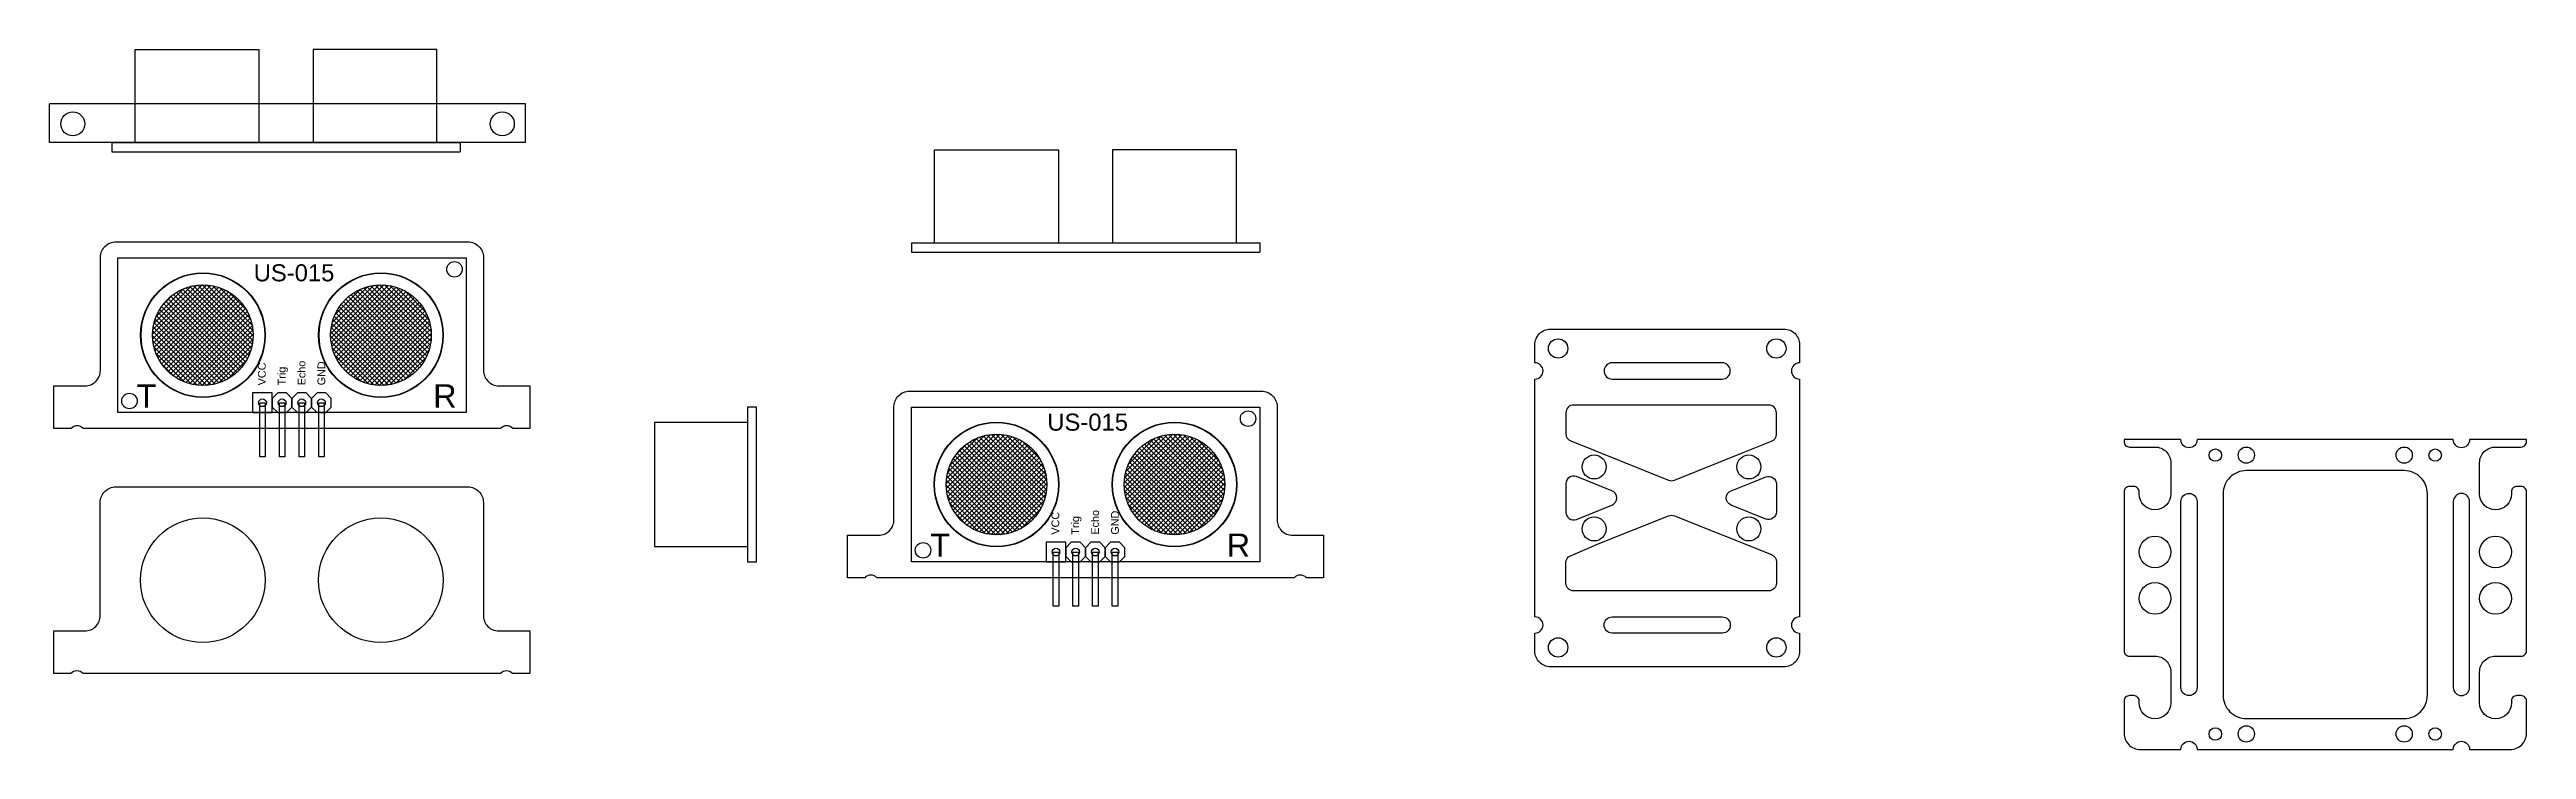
# Model space of a CAD drawing. Header units: inches. Extents: x 0 to 523, y 0 to 221.
# Drawn here: x 21.5 to 341.5, y 131 to 221.4 of the extents above; entities that cross this region are included whole.
import ezdxf

# ---------------------------------------------------------------- set-up
doc = ezdxf.new("R2010")
doc.units = ezdxf.units.IN
doc.header["$MEASUREMENT"] = 0
doc.layers.add('B_CASE_LOWER', color=82, linetype='Continuous')
doc.layers.add('Parts', color=3, linetype='Continuous')
doc.styles.get("Standard").update_dxf_attribs({"font": 'arial.ttf'})

msp = doc.modelspace()

# ---------------------------------------------------------------- texts
at = {"layer": 'Parts'}
for s, width, insert, char_height, attachment_point in [('{\\C7;US-015}', 11.5, (47.86, 193.64), 2.2, 1), ('{\\C7;T}', 2.8361, (32.72, 178.15), 3, 1), ('{\\C7;R}', 2.8361, (74.07, 178.15), 3, 3), ('{\\C7;US-015}', 11.5, (150.4, 174.36), 2.2, 1), ('{\\C7;T}', 2.8361, (135.26, 158.87), 3, 1), ('{\\C7;R}', 2.8361, (176.61, 158.87), 3, 3)]:
    msp.add_mtext_dynamic_manual_height_columns(s, width=width, gutter_width=1, heights=[0], dxfattribs=dict(at, insert=insert, char_height=char_height, attachment_point=attachment_point))
at = {"layer": 'Parts', "char_height": 1, "attachment_point": 1, "rotation": 90}
for s, insert in [('{\\C7;VCC}', (48.41, 178.01)), ('{\\C7;Trig}', (50.97, 178.01)), ('{\\C7;Echo}', (53.54, 178.01)), ('{\\C7;GND}', (56.1, 178.01)), ('{\\C7;VCC}', (150.94, 158.73)), ('{\\C7;Trig}', (153.51, 158.73)), ('{\\C7;Echo}', (156.08, 158.73)), ('{\\C7;GND}', (158.64, 158.73))]:
    msp.add_mtext_dynamic_manual_height_columns(s, width=4.1356, gutter_width=1, heights=[0], dxfattribs=dict(at, insert=insert))

# ---------------------------------------------------------------- hatches: boundary and pattern name
at = {"layer": 'Parts'}
h = msp.add_hatch(dxfattribs=at)
h.set_pattern_fill('ANSI37', scale=3.5)
h.set_pattern_definition([(45, (323.9521, -112.7841), (-0.3093592, 0.3093592), []), (135, (323.9521, -112.7841), (-0.3093592, -0.3093592), [])])
h.paths.add_polyline_path([(47.8, 184.49, 1), (34.8, 184.49, 1)])
h.paths.add_polyline_path([(57.8, 184.49, 1), (70.8, 184.49, 1)])
h = msp.add_hatch(dxfattribs=at)
h.set_pattern_fill('ANSI37', scale=3.5)
h.set_pattern_definition([(45, (426.49085, -132.06563), (-0.3093592, 0.3093592), []), (135, (426.49085, -132.06563), (-0.3093592, -0.3093592), [])])
h.paths.add_polyline_path([(150.34, 165.21, 1), (137.34, 165.21, 1)])
h.paths.add_polyline_path([(160.34, 165.21, 1), (173.34, 165.21, 1)])

# ---------------------------------------------------------------- linework, layer by layer
at = {"layer": 'B_CASE_LOWER'}
msp.add_lwpolyline([(325.72, 167), (305.32, 167, 0.414214), (302.32, 164), (302.32, 138, 0.414214), (305.32, 135), (325.72, 135, 0.414214), (328.72, 138), (328.72, 164, 0.414214)], format="xyb", close=True, dxfattribs=at)
for centre, radius in [((301.32, 169), 0.8), ((305.32, 169), 1.05), ((325.72, 169), 1.05), ((329.72, 169), 0.8), ((301.32, 133), 0.8), ((305.32, 133), 1.05), ((325.72, 133), 1.05), ((329.72, 133), 0.8)]:
    msp.add_circle(centre, radius, dxfattribs=at)
at = {"layer": 'Parts'}
for p, q in [((82.98, 214.36), (21.48, 214.36)), ((21.48, 209.36), (21.48, 214.36)), ((82.98, 209.36), (82.98, 214.36)), ((82.98, 209.36), (21.48, 209.36)), ((29.53, 209.36), (74.53, 209.36)), ((29.53, 209.36), (29.53, 208.16)), ((29.53, 208.16), (74.53, 208.16)), ((74.53, 209.36), (74.53, 208.16)), ((132.84, 196.41), (177.84, 196.41)), ((132.84, 196.41), (132.84, 195.21)), ((177.84, 196.41), (177.84, 195.21)), ((30.3, 194.49), (75.3, 194.49)), ((30.3, 174.49), (30.3, 194.49)), ((75.3, 194.49), (75.3, 174.49)), ((132.84, 195.21), (177.84, 195.21)), ((75.3, 174.49), (30.3, 174.49)), ((132.84, 175.21), (177.84, 175.21)), ((132.84, 155.21), (132.84, 175.21)), ((177.84, 175.21), (177.84, 155.21)), ((177.84, 155.21), (132.84, 155.21))]:
    msp.add_line(p, q, dxfattribs=at)
for points in [[(32.53, 209.36), (32.53, 221.36), (40.53, 221.36), (48.53, 221.36), (48.53, 209.36)], [(71.53, 209.36), (71.53, 221.36), (63.53, 221.36), (55.53, 221.36), (55.53, 209.36)], [(135.84, 196.41), (135.84, 208.41), (143.84, 208.41), (151.84, 208.41), (151.84, 196.41)], [(174.84, 196.41), (174.84, 208.41), (166.84, 208.41), (158.84, 208.41), (158.84, 196.41)], [(111.64, 173.21), (99.64, 173.21), (99.64, 165.21), (99.64, 157.21), (111.64, 157.21)]]:
    msp.add_lwpolyline(points, dxfattribs=at)
at = {"layer": 'Parts', "color": 60}
for points in [[(28.05, 179.94), (28.05, 194.54, -0.414214), (30.05, 196.54), (75.55, 196.54, -0.414214), (77.55, 194.54), (77.55, 179.94, 0.414214), (79.55, 177.94), (83.55, 177.94), (83.55, 172.44), (81.33, 172.44, 0.447214), (79.76, 172.44), (25.83, 172.44, 0.447214), (24.26, 172.44), (22.05, 172.44), (22.05, 177.94), (26.05, 177.94, 0.414214)], [(130.59, 160.66), (130.59, 175.26, -0.414214), (132.59, 177.26), (178.09, 177.26, -0.414214), (180.09, 175.26), (180.09, 160.66, 0.414214), (182.09, 158.66), (186.09, 158.66), (186.09, 153.16), (183.87, 153.16, 0.447214), (182.3, 153.16), (128.37, 153.16, 0.447214), (126.8, 153.16), (124.59, 153.16), (124.59, 158.66), (128.59, 158.66, 0.414214)], [(28.03, 148.3), (28.03, 162.9, -0.414214), (30.03, 164.9), (75.53, 164.9, -0.414214), (77.53, 162.9), (77.53, 148.3, 0.414214), (79.53, 146.3), (83.53, 146.3), (83.53, 140.8), (81.31, 140.8, 0.447214), (79.74, 140.8), (25.81, 140.8, 0.447214), (24.24, 140.8), (22.03, 140.8), (22.03, 146.3), (26.03, 146.3, 0.414214)]]:
    msp.add_lwpolyline(points, format="xyb", close=True, dxfattribs=at)
at = {"layer": 'Parts'}
for points in [[(213.4, 178.82, 1), (213.4, 180.92), (213.4, 183.27, -0.414214), (215.4, 185.27), (245.6, 185.27, -0.414214), (247.6, 183.27), (247.6, 180.92, 1), (247.6, 178.82), (247.6, 148.12, 1), (247.6, 146.02), (247.6, 143.67, -0.414214), (245.6, 141.67), (215.4, 141.67, -0.414214), (213.4, 143.67), (213.4, 146.02, 1), (213.4, 148.12)], [(237.6, 178.82, 1), (237.6, 180.92), (223.4, 180.92, 1), (223.4, 178.82)], [(218.03, 170.83), (230.68, 165.77, 0.192582), (231.42, 165.77), (240.3, 169.33), (243.97, 170.79, 0.306678), (244.6, 171.72), (244.6, 174.47, 0.414214), (243.6, 175.47), (218.4, 175.47, 0.414214), (217.4, 174.47), (217.4, 171.76, 0.306678)], [(298.97, 171, -1), (296.87, 171), (289.52, 171), (289.52, 170.75, 0.414214), (290.22, 170.05), (293.52, 170.05, -0.414242), (295.57, 168), (295.57, 164, -1), (291.47, 164), (291.47, 164.25, 0.414214), (290.77, 164.95), (290.22, 164.95, 0.414214), (289.52, 164.25), (289.52, 143.75, 0.414214), (290.22, 143.05), (293.52, 143.05, -0.414242), (295.57, 141), (295.57, 137, -1), (291.47, 137), (291.47, 137.25, 0.414214), (290.77, 137.95), (290.22, 137.95, 0.414214), (289.52, 137.25), (289.52, 133.1, 0.414214), (291.62, 131), (296.87, 131, -1), (298.97, 131), (332.07, 131, -1), (334.17, 131), (339.42, 131, 0.414214), (341.52, 133.1), (341.52, 137.25, 0.414214), (340.82, 137.95), (340.27, 137.95, 0.414214), (339.57, 137.25), (339.57, 137, -1), (335.47, 137), (335.47, 141, -0.414242), (337.52, 143.05), (340.82, 143.05, 0.414214), (341.52, 143.75), (341.52, 164.25, 0.414214), (340.82, 164.95), (340.27, 164.95, 0.414214), (339.57, 164.25), (339.57, 164, -1), (335.47, 164), (335.47, 168, -0.414242), (337.52, 170.05), (340.82, 170.05, 0.414214), (341.52, 170.75), (341.52, 171), (334.17, 171, -1), (332.07, 171)], [(217.4, 161.64, 0.530598), (218.77, 160.71), (223.34, 162.54, 0.677033), (223.34, 164.4), (218.77, 166.23, 0.530598), (217.4, 165.3)], [(243.23, 160.75), (238.75, 162.54, -0.677033), (238.75, 164.4), (241.79, 165.61), (243.23, 166.19, -0.530598), (244.6, 165.26), (244.6, 161.68, -0.530598)], [(298.97, 163), (298.97, 139, -1), (296.87, 139), (296.87, 163, -1)], [(332.07, 163), (332.07, 139, 1), (334.17, 139), (334.17, 163, 1)], [(243.6, 151.47), (218.4, 151.47, -0.414214), (217.4, 152.47), (217.4, 155.09, -0.30152), (218.01, 156.02), (221.81, 157.62), (230.68, 161.17, -0.192582), (231.42, 161.17), (243.97, 156.15, -0.306678), (244.6, 155.22), (244.6, 152.47, -0.414214)], [(237.6, 148.12, -1), (237.6, 146.02), (223.4, 146.02, -1), (223.4, 148.12)]]:
    msp.add_lwpolyline(points, format="xyb", close=True, dxfattribs=at)
for points in [[(47.72, 174.49), (50.26, 174.49), (50.26, 177.03), (47.72, 177.03)], [(50.96, 174.49), (52.1, 174.49), (52.8, 175.19), (52.8, 176.33), (52.1, 177.03), (50.96, 177.03), (50.26, 176.33), (50.26, 175.19)], [(53.5, 174.49), (54.64, 174.49), (55.34, 175.19), (55.34, 176.33), (54.64, 177.03), (53.5, 177.03), (52.8, 176.33), (52.8, 175.19)], [(56.04, 174.49), (57.18, 174.49), (57.88, 175.19), (57.88, 176.33), (57.18, 177.03), (56.04, 177.03), (55.34, 176.33), (55.34, 175.19)], [(48.64, 175.76), (49.34, 175.76), (49.34, 168.76), (48.64, 168.76)], [(51.18, 175.76), (51.88, 175.76), (51.88, 168.76), (51.18, 168.76)], [(53.72, 175.76), (54.42, 175.76), (54.42, 168.76), (53.72, 168.76)], [(56.26, 175.76), (56.96, 175.76), (56.96, 168.76), (56.26, 168.76)], [(112.84, 175.21), (111.64, 175.21), (111.64, 155.21), (112.84, 155.21)], [(150.25, 155.21), (152.79, 155.21), (152.79, 157.75), (150.25, 157.75)], [(153.49, 155.21), (154.63, 155.21), (155.33, 155.91), (155.33, 157.05), (154.63, 157.75), (153.49, 157.75), (152.79, 157.05), (152.79, 155.91)], [(156.03, 155.21), (157.17, 155.21), (157.87, 155.91), (157.87, 157.05), (157.17, 157.75), (156.03, 157.75), (155.33, 157.05), (155.33, 155.91)], [(158.57, 155.21), (159.71, 155.21), (160.41, 155.91), (160.41, 157.05), (159.71, 157.75), (158.57, 157.75), (157.87, 157.05), (157.87, 155.91)], [(151.17, 156.48), (151.87, 156.48), (151.87, 149.48), (151.17, 149.48)], [(153.71, 156.48), (154.41, 156.48), (154.41, 149.48), (153.71, 149.48)], [(156.25, 156.48), (156.95, 156.48), (156.95, 149.48), (156.25, 149.48)], [(158.79, 156.48), (159.49, 156.48), (159.49, 149.48), (158.79, 149.48)]]:
    msp.add_lwpolyline(points, close=True, dxfattribs=at)
for centre, radius in [((24.48, 211.77), 1.55), ((79.98, 211.77), 1.55), ((41.3, 184.49), 8), ((64.3, 184.49), 8), ((73.8, 192.99), 1), ((41.3, 184.49), 6.5), ((64.3, 184.49), 6.5), ((216.4, 182.77), 1.25), ((244.6, 182.77), 1.25), ((31.8, 175.99), 1), ((48.99, 175.76), 0.5), ((51.53, 175.76), 0.5), ((54.07, 175.76), 0.5), ((56.61, 175.76), 0.5), ((143.84, 165.21), 8), ((166.84, 165.21), 8), ((176.34, 173.71), 1), ((143.84, 165.21), 6.5), ((166.84, 165.21), 6.5), ((221.05, 167.47), 1.55), ((241.05, 167.47), 1.55), ((221.05, 159.47), 1.55), ((241.05, 159.47), 1.55), ((134.34, 156.71), 1), ((151.52, 156.48), 0.5), ((154.06, 156.48), 0.5), ((156.6, 156.48), 0.5), ((159.14, 156.48), 0.5), ((293.52, 156.5), 2.05), ((337.52, 156.5), 2.05), ((293.52, 150.5), 2.05), ((337.52, 150.5), 2.05), ((216.4, 144.17), 1.25), ((244.6, 144.17), 1.25)]:
    msp.add_circle(centre, radius, dxfattribs=at)
at = {"layer": 'Parts', "color": 60}
for centre in [(41.3, 184.49), (64.3, 184.49), (143.84, 165.21), (166.84, 165.21), (41.28, 152.85), (64.28, 152.85)]:
    msp.add_circle(centre, 8.05, dxfattribs=at)

msp.set_redraw_order([(e.dxf.handle, doc.entitydb.next_handle()) for e in msp.query("TEXT MTEXT ATTDEF DIMENSION ARC_DIMENSION")])  # texts and dimensions are drawn at this point

doc.saveas('drawing.dxf')
